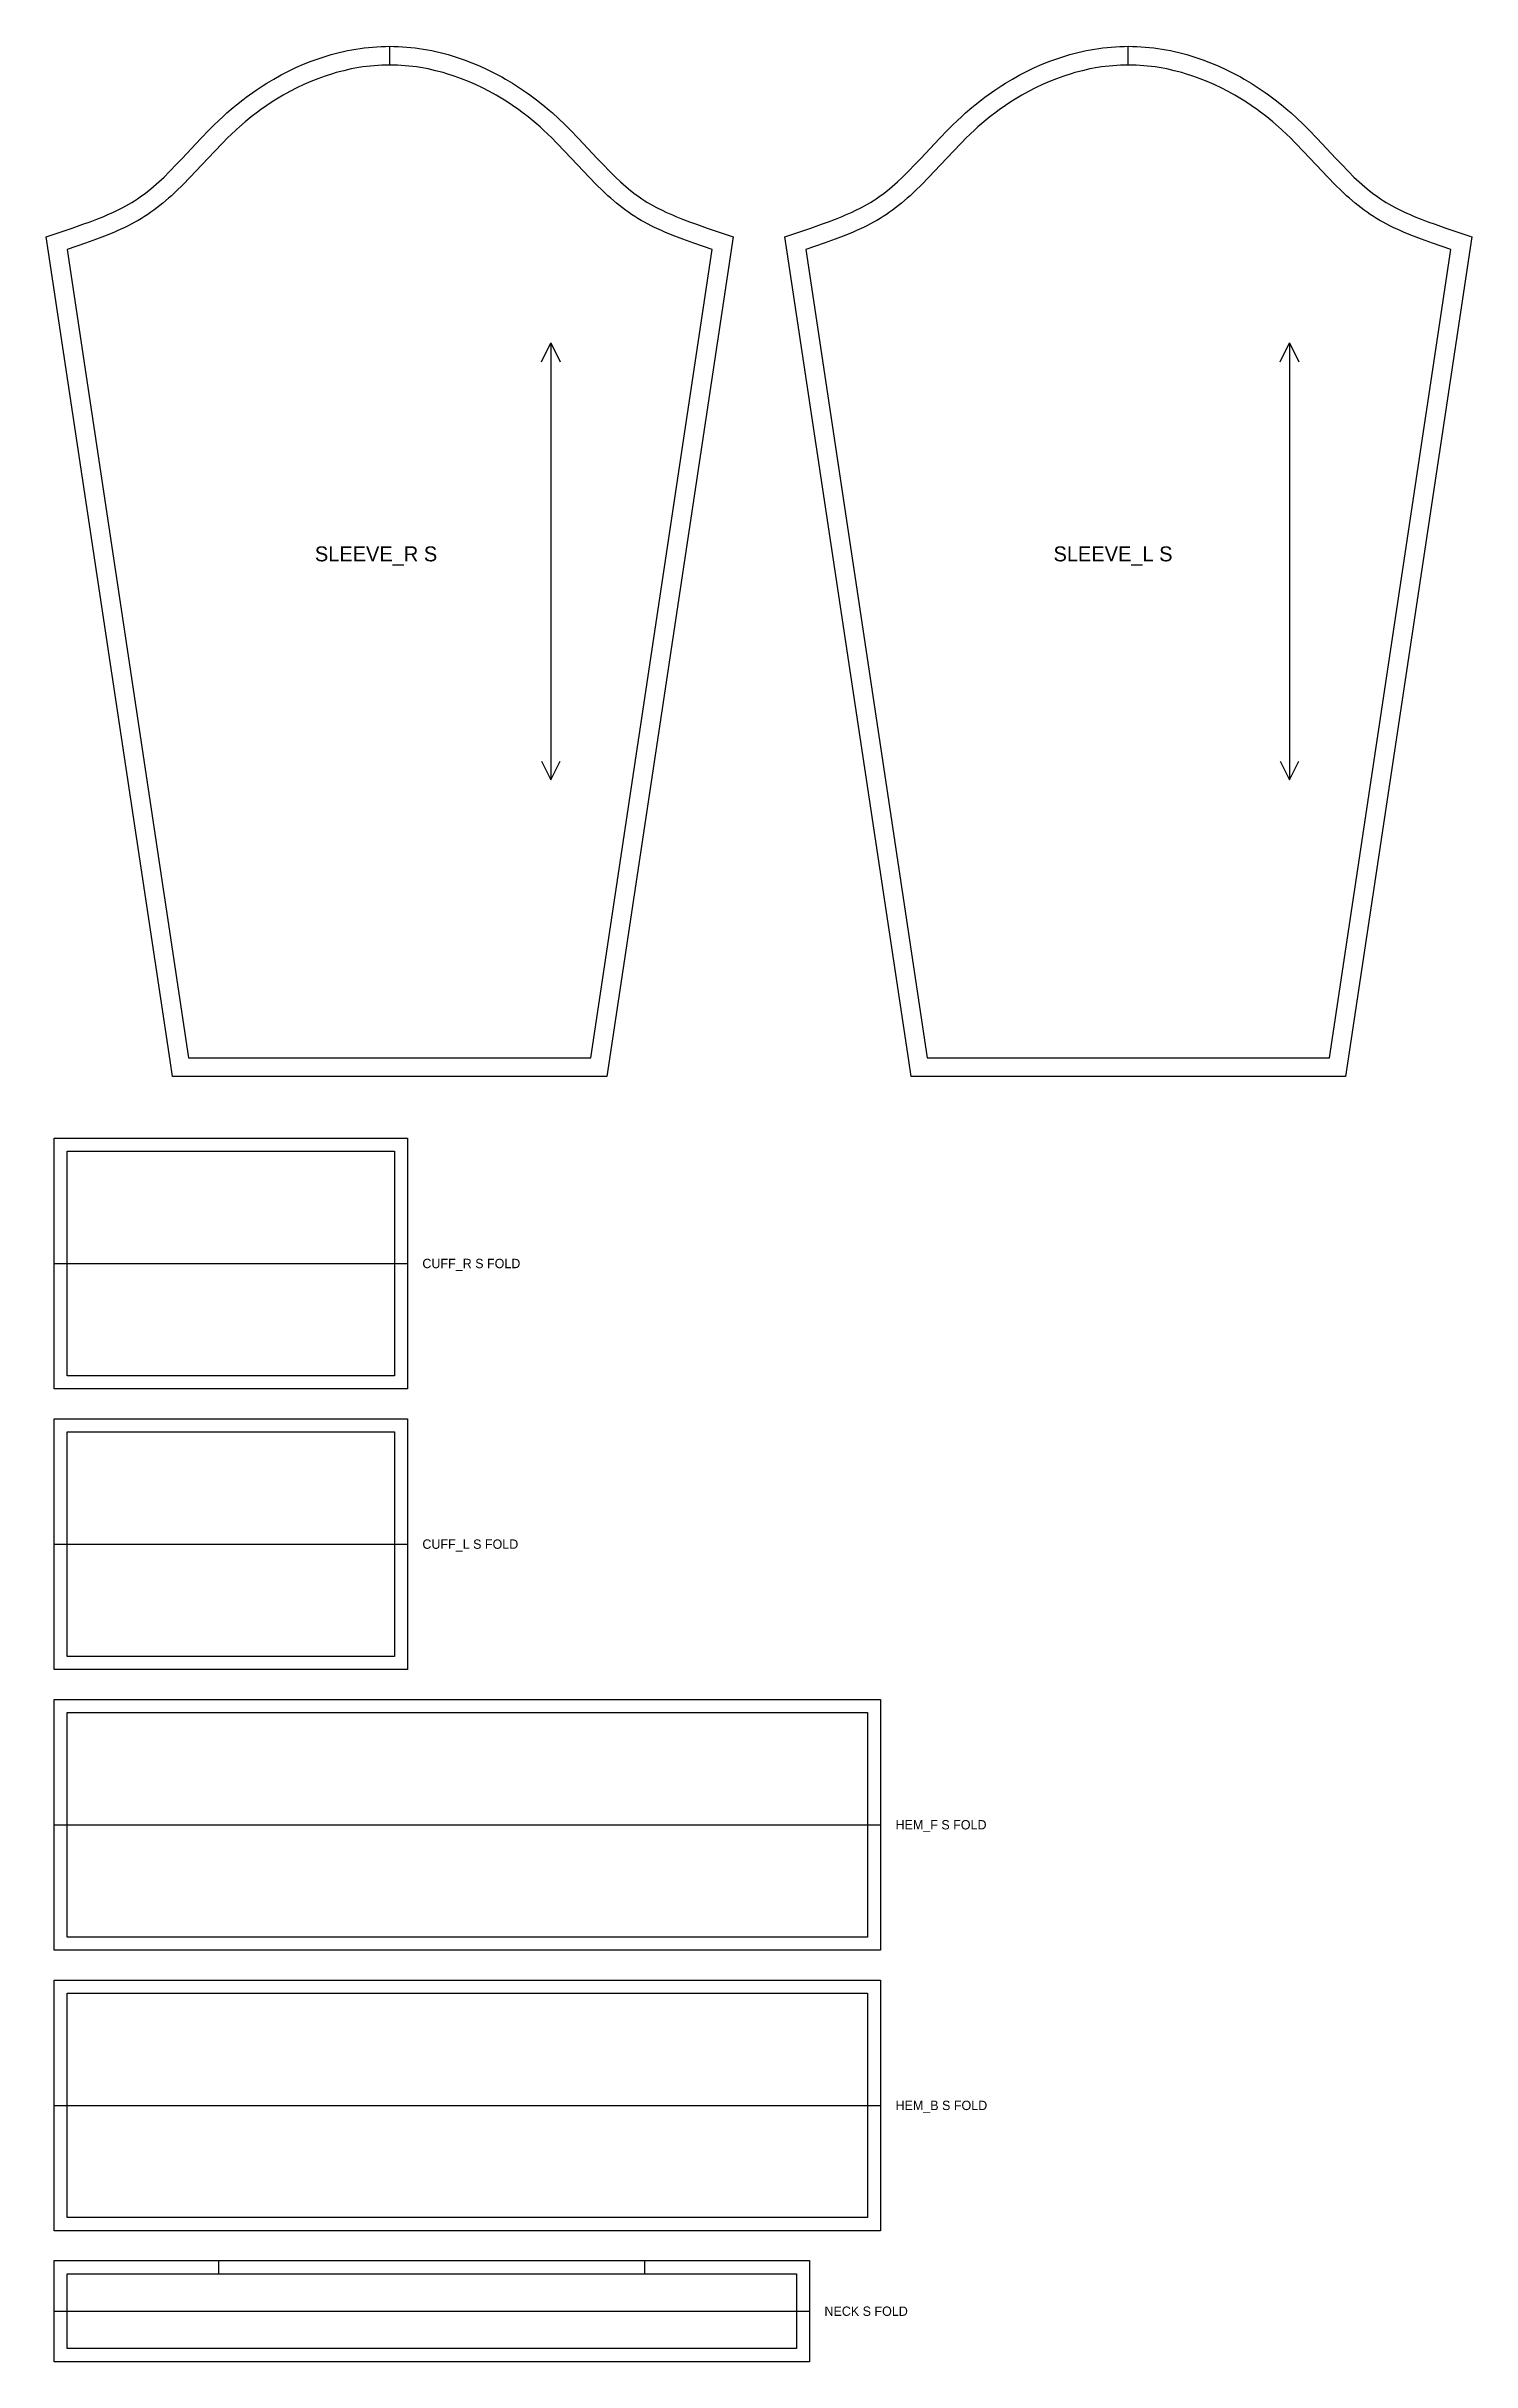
# Model space of a CAD drawing. Extents: x 24 to 1085, y 28 to 1893.
# Drawn here: x 24 to 786, y 28 to 1266 of the extents above; entities that cross this region are included whole.
import ezdxf

# ---------------------------------------------------------------- set-up
doc = ezdxf.new("R2010")
doc.units = 0
for name, color, linetype in [('CUT', 7, 'CONTINUOUS'), ('FOLD', 6, 'CONTINUOUS'), ('GRAIN', 3, 'CONTINUOUS'), ('NOTCH', 1, 'CONTINUOUS'), ('SEW', 5, 'CONTINUOUS'), ('TEXT', 2, 'CONTINUOUS')]:
    doc.layers.add(name, color=color, linetype=linetype)

msp = doc.modelspace()

# ---------------------------------------------------------------- texts
at = {"layer": 'TEXT'}
for s, height, p in [('SLEEVE_R S', 8, (167.5, 990.3)), ('SLEEVE_L S', 8, (562.5, 990.3)), ('CUFF_R S FOLD', 5, (225, 612.5)), ('CUFF_L S FOLD', 5, (225, 462.5)), ('HEM_F S FOLD', 5, (478, 312.5)), ('HEM_B S FOLD', 5, (478, 162.5)), ('NECK S FOLD', 5, (440, 52.5))]:
    msp.add_text(s, height=height, dxfattribs=at).set_placement(p)

# ---------------------------------------------------------------- linework, layer by layer
at = {"layer": 'CUT'}
for points in [[(25.111, 1155.512), (23.864, 1163.8), (37.697, 1168.469), (43.474, 1170.479), (47.248, 1171.848), (50.947, 1173.256), (54.563, 1174.712), (56.337, 1175.462), (59.811, 1177.012), (61.509, 1177.815), (64.822, 1179.481), (66.435, 1180.346), (69.571, 1182.149), (71.091, 1183.089), (72.581, 1184.057), (74.053, 1185.062), (76.955, 1187.188), (79.813, 1189.464), (82.637, 1191.88), (84.039, 1193.137), (86.827, 1195.741), (89.602, 1198.455), (93.76, 1202.703), (96.541, 1205.632), (106.505, 1216.264), (110.969, 1220.887), (114.041, 1223.951), (115.61, 1225.472), (118.825, 1228.479), (120.469, 1229.959), (123.819, 1232.851), (125.525, 1234.263), (128.994, 1237.014), (130.757, 1238.353), (134.342, 1240.955), (136.162, 1242.216), (139.859, 1244.659), (141.734, 1245.839), (145.539, 1248.114), (149.414, 1250.271), (153.358, 1252.308), (157.369, 1254.218), (161.444, 1255.999), (165.584, 1257.645), (169.785, 1259.153), (171.915, 1259.856), (176.218, 1261.151), (178.39, 1261.741), (180.574, 1262.293), (182.77, 1262.805), (184.977, 1263.277), (187.194, 1263.707), (189.421, 1264.096), (191.657, 1264.442), (193.901, 1264.744), (196.153, 1265.002), (198.411, 1265.215), (200.676, 1265.382), (202.947, 1265.503), (205.222, 1265.576), (207.5, 1265.6), (209.778, 1265.576), (212.053, 1265.503), (214.324, 1265.382), (216.589, 1265.215), (218.847, 1265.002), (221.099, 1264.744), (223.343, 1264.442), (225.579, 1264.096), (227.806, 1263.707), (230.023, 1263.277), (232.23, 1262.805), (234.426, 1262.293), (236.61, 1261.741), (238.782, 1261.151), (243.085, 1259.856), (247.323, 1258.417), (251.494, 1256.839), (255.602, 1255.125), (259.645, 1253.279), (263.623, 1251.305), (267.532, 1249.207), (269.461, 1248.114), (273.266, 1245.839), (276.999, 1243.451), (280.658, 1240.955), (282.46, 1239.667), (286.006, 1237.014), (289.475, 1234.263), (292.866, 1231.416), (294.531, 1229.959), (297.795, 1226.982), (300.959, 1223.951), (304.031, 1220.887), (308.495, 1216.264), (318.459, 1205.632), (321.24, 1202.703), (325.398, 1198.455), (328.173, 1195.741), (330.961, 1193.137), (332.363, 1191.88), (335.187, 1189.464), (338.045, 1187.188), (340.947, 1185.062), (342.419, 1184.057), (343.909, 1183.089), (345.429, 1182.149), (348.565, 1180.346), (350.178, 1179.481), (353.491, 1177.815), (355.189, 1177.012), (358.663, 1175.462), (360.437, 1174.712), (364.053, 1173.256), (367.752, 1171.848), (371.526, 1170.479), (377.303, 1168.469), (391.136, 1163.8), (323.608, 715), (91.392, 715), (90.111, 723.512)], [(420.111, 1155.512), (418.864, 1163.8), (432.697, 1168.469), (438.474, 1170.479), (442.248, 1171.848), (445.947, 1173.256), (449.563, 1174.712), (451.337, 1175.462), (454.811, 1177.012), (456.509, 1177.815), (459.822, 1179.481), (461.435, 1180.346), (464.571, 1182.149), (466.091, 1183.089), (467.581, 1184.057), (469.053, 1185.062), (471.955, 1187.188), (474.813, 1189.464), (477.637, 1191.88), (479.039, 1193.137), (481.827, 1195.741), (484.602, 1198.455), (488.76, 1202.703), (491.541, 1205.632), (501.505, 1216.264), (505.969, 1220.887), (509.041, 1223.951), (510.61, 1225.472), (513.825, 1228.479), (515.469, 1229.959), (518.819, 1232.851), (520.525, 1234.263), (523.994, 1237.014), (525.757, 1238.353), (529.342, 1240.955), (531.162, 1242.216), (534.859, 1244.659), (536.734, 1245.839), (540.539, 1248.114), (544.414, 1250.271), (548.358, 1252.308), (552.369, 1254.218), (556.444, 1255.999), (560.584, 1257.645), (564.785, 1259.153), (566.915, 1259.856), (571.218, 1261.151), (573.39, 1261.741), (575.574, 1262.293), (577.77, 1262.805), (579.977, 1263.277), (582.194, 1263.707), (584.421, 1264.096), (586.657, 1264.442), (588.901, 1264.744), (591.153, 1265.002), (593.411, 1265.215), (595.676, 1265.382), (597.947, 1265.503), (600.222, 1265.576), (602.5, 1265.6), (604.778, 1265.576), (607.053, 1265.503), (609.324, 1265.382), (611.589, 1265.215), (613.847, 1265.002), (616.099, 1264.744), (618.343, 1264.442), (620.579, 1264.096), (622.806, 1263.707), (625.023, 1263.277), (627.23, 1262.805), (629.426, 1262.293), (631.61, 1261.741), (633.782, 1261.151), (638.085, 1259.856), (642.323, 1258.417), (646.494, 1256.839), (650.602, 1255.125), (654.645, 1253.279), (658.623, 1251.305), (662.532, 1249.207), (664.461, 1248.114), (668.266, 1245.839), (671.999, 1243.451), (675.658, 1240.955), (677.46, 1239.667), (681.006, 1237.014), (684.475, 1234.263), (687.866, 1231.416), (689.531, 1229.959), (692.795, 1226.982), (695.959, 1223.951), (699.031, 1220.887), (703.495, 1216.264), (713.459, 1205.632), (716.24, 1202.703), (720.398, 1198.455), (723.173, 1195.741), (725.961, 1193.137), (727.363, 1191.88), (730.187, 1189.464), (733.045, 1187.188), (735.947, 1185.062), (737.419, 1184.057), (738.909, 1183.089), (740.429, 1182.149), (743.565, 1180.346), (745.178, 1179.481), (748.491, 1177.815), (750.189, 1177.012), (753.663, 1175.462), (755.437, 1174.712), (759.053, 1173.256), (762.752, 1171.848), (766.526, 1170.479), (772.303, 1168.469), (786.136, 1163.8), (718.608, 715), (486.392, 715), (485.111, 723.512)], [(28, 682), (217, 682), (217, 548), (28, 548)], [(28, 532), (217, 532), (217, 398), (28, 398)], [(28, 382), (470, 382), (470, 248), (28, 248)], [(28, 232), (470, 232), (470, 98), (28, 98)], [(28, 82), (432, 82), (432, 28), (28, 28)]]:
    msp.add_lwpolyline(points, close=True, dxfattribs=at)
at = {"layer": 'FOLD'}
for points in [[(28, 615), (217, 615)], [(28, 465), (217, 465)], [(28, 315), (470, 315)], [(28, 165), (470, 165)], [(28, 55), (432, 55)]]:
    msp.add_lwpolyline(points, dxfattribs=at)
at = {"layer": 'GRAIN'}
for points in [[(288.75, 1097.032), (293.75, 1107.032), (298.75, 1097.032)], [(293.75, 1107.032), (293.75, 873.568)], [(683.75, 1097.032), (688.75, 1107.032), (693.75, 1097.032)], [(688.75, 1107.032), (688.75, 873.568)], [(288.75, 883.568), (293.75, 873.568), (298.75, 883.568)], [(683.75, 883.568), (688.75, 873.568), (693.75, 883.568)]]:
    msp.add_lwpolyline(points, dxfattribs=at)
at = {"layer": 'NOTCH'}
for points in [[(207.5, 1255.6), (207.5, 1265.6)], [(602.5, 1255.6), (602.5, 1265.6)], [(116.12, 75), (116.12, 82)], [(343.88, 75), (343.88, 82)]]:
    msp.add_lwpolyline(points, dxfattribs=at)
at = {"layer": 'SEW'}
for points in [[(35, 1157), (100, 725), (315, 725), (380, 1157), (370.132, 1160.366), (364.273, 1162.473), (358.498, 1164.702), (354.71, 1166.277), (352.838, 1167.096), (349.146, 1168.808), (347.327, 1169.703), (343.751, 1171.581), (341.996, 1172.567), (340.264, 1173.587), (338.556, 1174.642), (336.875, 1175.734), (335.215, 1176.868), (333.58, 1178.039), (331.97, 1179.245), (328.817, 1181.755), (325.744, 1184.384), (324.234, 1185.738), (321.259, 1188.516), (318.336, 1191.374), (314.024, 1195.78), (311.181, 1198.774), (301.245, 1209.377), (296.909, 1213.867), (293.965, 1216.805), (292.472, 1218.251), (289.438, 1221.09), (287.893, 1222.479), (284.751, 1225.192), (281.537, 1227.816), (278.253, 1230.345), (276.586, 1231.574), (273.202, 1233.956), (269.753, 1236.235), (266.241, 1238.408), (264.462, 1239.453), (260.859, 1241.459), (257.197, 1243.35), (253.478, 1245.122), (249.705, 1246.77), (245.878, 1248.292), (242, 1249.684), (238.059, 1250.946), (236.071, 1251.525), (232.066, 1252.576), (228.025, 1253.478), (223.955, 1254.229), (221.911, 1254.545), (219.862, 1254.821), (217.808, 1255.056), (215.751, 1255.25), (213.691, 1255.402), (211.629, 1255.512), (209.565, 1255.578), (207.5, 1255.6), (205.435, 1255.578), (203.371, 1255.512), (201.309, 1255.402), (199.249, 1255.25), (197.192, 1255.056), (195.138, 1254.821), (193.089, 1254.545), (191.045, 1254.229), (186.975, 1253.478), (182.934, 1252.576), (178.929, 1251.525), (176.941, 1250.946), (173, 1249.684), (169.122, 1248.292), (165.295, 1246.77), (161.522, 1245.122), (157.803, 1243.35), (154.141, 1241.459), (150.538, 1239.453), (148.759, 1238.408), (145.247, 1236.235), (141.798, 1233.956), (138.414, 1231.574), (136.747, 1230.345), (133.463, 1227.816), (130.249, 1225.192), (127.107, 1222.479), (125.562, 1221.09), (122.528, 1218.251), (121.035, 1216.805), (118.091, 1213.867), (113.755, 1209.377), (103.819, 1198.774), (100.976, 1195.78), (96.664, 1191.374), (93.741, 1188.516), (90.766, 1185.738), (89.256, 1184.384), (86.183, 1181.755), (83.03, 1179.245), (81.42, 1178.039), (79.785, 1176.868), (78.125, 1175.734), (76.444, 1174.642), (74.736, 1173.587), (73.004, 1172.567), (71.249, 1171.581), (67.673, 1169.703), (65.854, 1168.808), (62.162, 1167.096), (60.29, 1166.277), (56.502, 1164.702), (50.727, 1162.473), (44.868, 1160.366)], [(430, 1157), (495, 725), (710, 725), (775, 1157), (765.132, 1160.366), (759.273, 1162.473), (753.498, 1164.702), (749.71, 1166.277), (747.838, 1167.096), (744.146, 1168.808), (742.327, 1169.703), (738.751, 1171.581), (736.996, 1172.567), (735.264, 1173.587), (733.556, 1174.642), (731.875, 1175.734), (730.215, 1176.868), (728.58, 1178.039), (726.97, 1179.245), (723.817, 1181.755), (720.744, 1184.384), (719.234, 1185.738), (716.259, 1188.516), (713.336, 1191.374), (709.024, 1195.78), (706.181, 1198.774), (696.245, 1209.377), (691.909, 1213.867), (688.965, 1216.805), (687.472, 1218.251), (684.438, 1221.09), (682.893, 1222.479), (679.751, 1225.192), (676.537, 1227.816), (673.253, 1230.345), (671.586, 1231.574), (668.202, 1233.956), (664.753, 1236.235), (661.241, 1238.408), (659.462, 1239.453), (655.859, 1241.459), (652.197, 1243.35), (648.478, 1245.122), (644.705, 1246.77), (640.878, 1248.292), (637, 1249.684), (633.059, 1250.946), (631.071, 1251.525), (627.066, 1252.576), (623.025, 1253.478), (618.955, 1254.229), (616.911, 1254.545), (614.862, 1254.821), (612.808, 1255.056), (610.751, 1255.25), (608.691, 1255.402), (606.629, 1255.512), (604.565, 1255.578), (602.5, 1255.6), (600.435, 1255.578), (598.371, 1255.512), (596.309, 1255.402), (594.249, 1255.25), (592.192, 1255.056), (590.138, 1254.821), (588.089, 1254.545), (586.045, 1254.229), (581.975, 1253.478), (577.934, 1252.576), (573.929, 1251.525), (571.941, 1250.946), (568, 1249.684), (564.122, 1248.292), (560.295, 1246.77), (556.522, 1245.122), (552.803, 1243.35), (549.141, 1241.459), (545.538, 1239.453), (543.759, 1238.408), (540.247, 1236.235), (536.798, 1233.956), (533.414, 1231.574), (531.747, 1230.345), (528.463, 1227.816), (525.249, 1225.192), (522.107, 1222.479), (520.562, 1221.09), (517.528, 1218.251), (516.035, 1216.805), (513.091, 1213.867), (508.755, 1209.377), (498.819, 1198.774), (495.976, 1195.78), (491.664, 1191.374), (488.741, 1188.516), (485.766, 1185.738), (484.256, 1184.384), (481.183, 1181.755), (478.03, 1179.245), (476.42, 1178.039), (474.785, 1176.868), (473.125, 1175.734), (471.444, 1174.642), (469.736, 1173.587), (468.004, 1172.567), (466.249, 1171.581), (462.673, 1169.703), (460.854, 1168.808), (457.162, 1167.096), (455.29, 1166.277), (451.502, 1164.702), (445.727, 1162.473), (439.868, 1160.366)], [(35, 675), (210, 675), (210, 555), (35, 555)], [(35, 525), (210, 525), (210, 405), (35, 405)], [(35, 375), (463, 375), (463, 255), (35, 255)], [(35, 225), (463, 225), (463, 105), (35, 105)], [(35, 75), (425, 75), (425, 35), (35, 35)]]:
    msp.add_lwpolyline(points, close=True, dxfattribs=at)

msp.set_redraw_order([(e.dxf.handle, doc.entitydb.next_handle()) for e in msp.query("TEXT MTEXT ATTDEF DIMENSION ARC_DIMENSION")])  # texts and dimensions are drawn at this point

doc.saveas('drawing.dxf')
